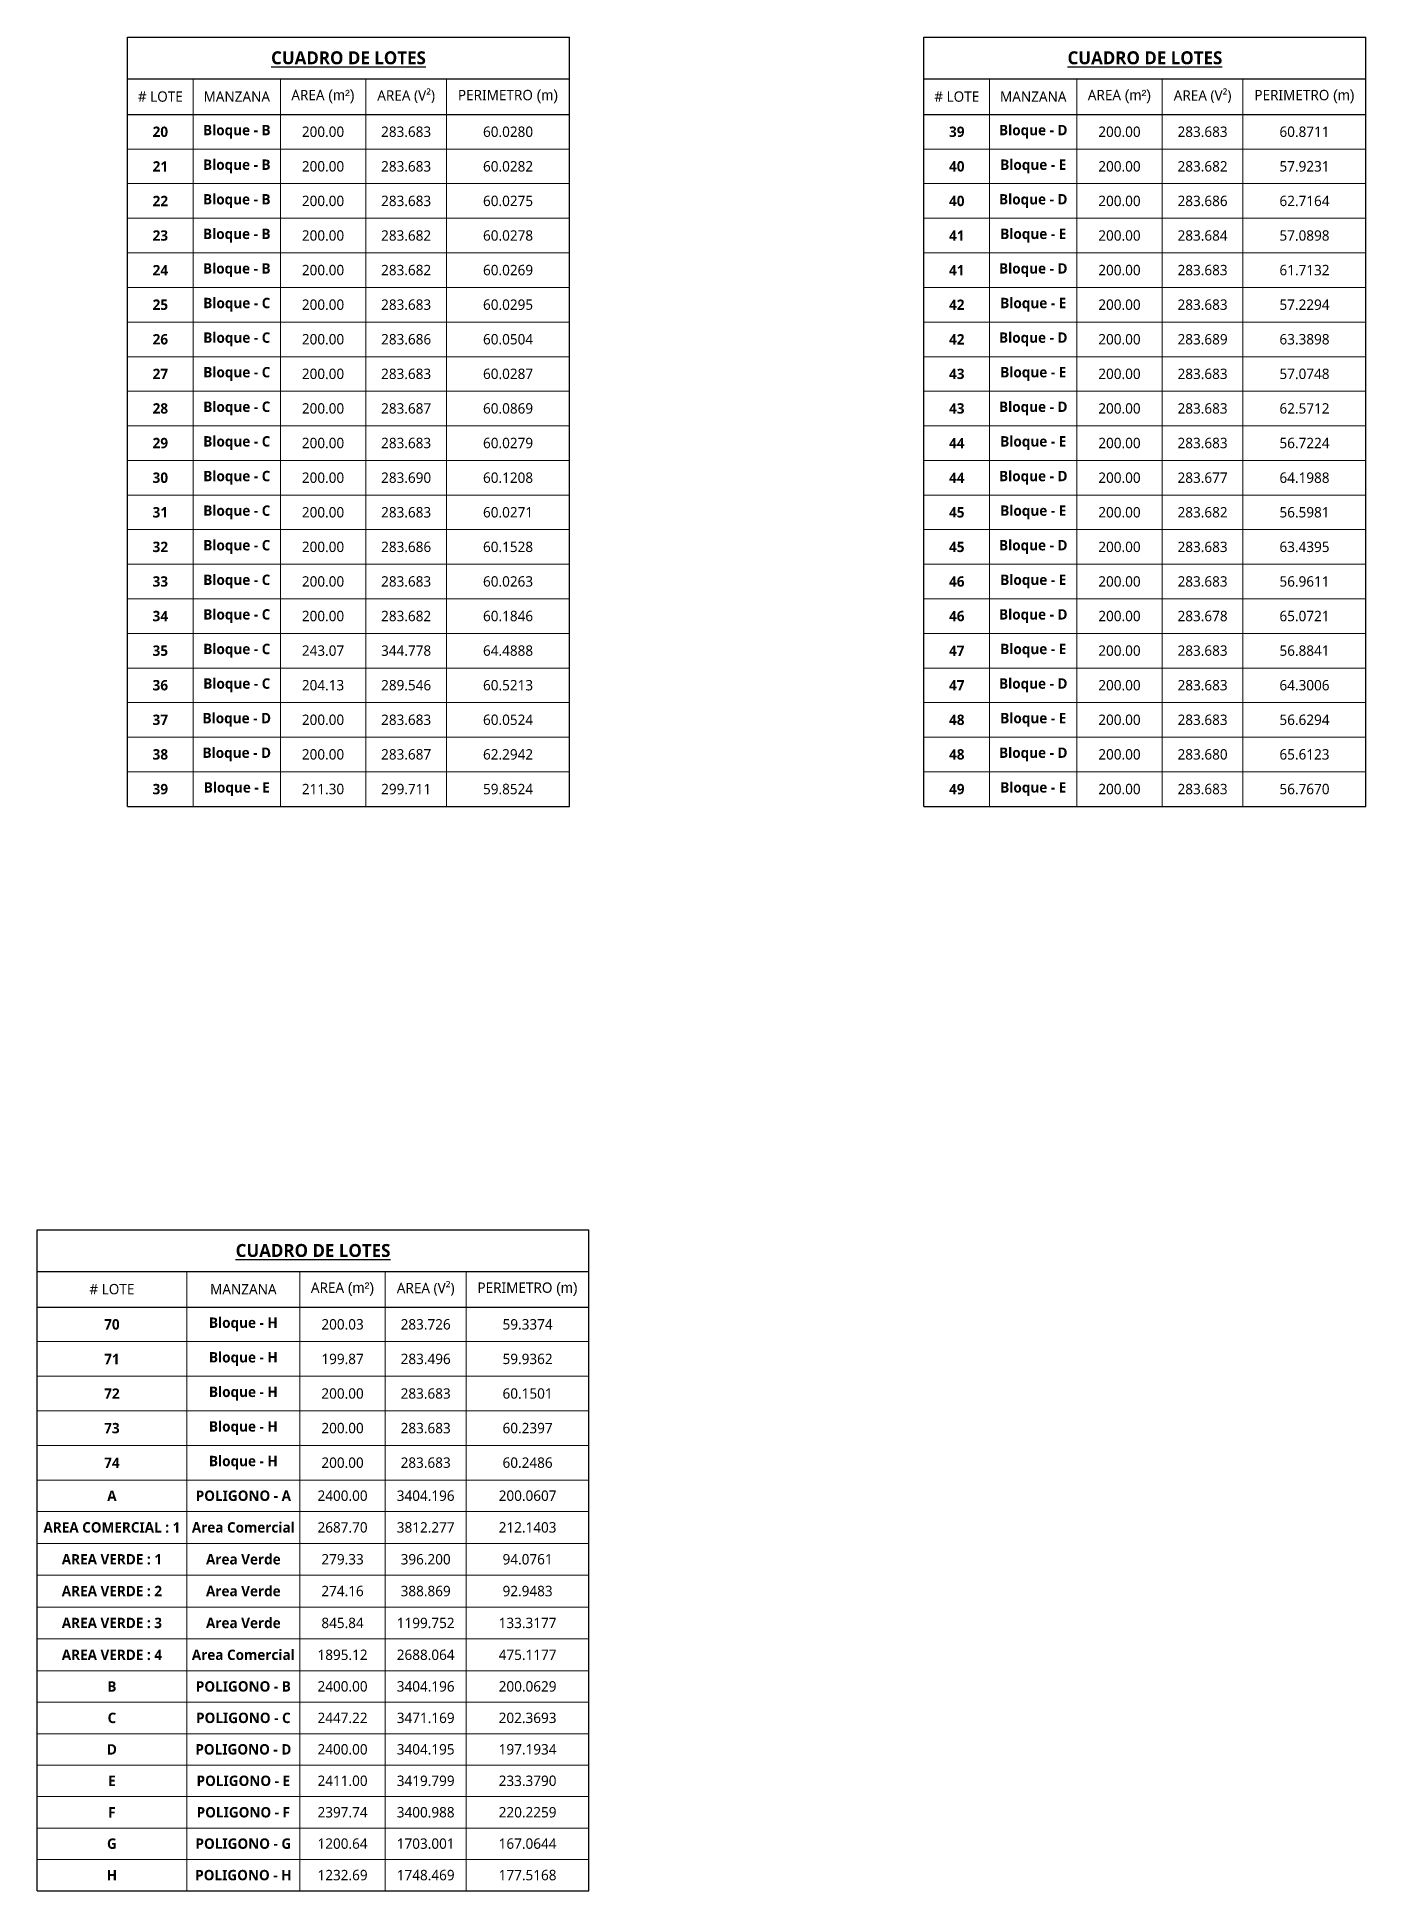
# Model space of a CAD drawing. Header units: millimetres. Extents: x 86 to 591881, y 99 to 1307229.
# Drawn here: x 591089.2 to 591217.1, y 1306973.3 to 1307151.8 of the extents above; entities that cross this region are included whole.
import ezdxf

# ---------------------------------------------------------------- set-up
doc = ezdxf.new("R2010")
doc.units = ezdxf.units.MM
for name, color, linetype in [('C-ANNO-TABL', 1, 'Continuous'), ('C-ANNO-TABL-TEXT', 150, 'Continuous'), ('C-ANNO-TABL-TITL', 150, 'Continuous'), ('C-ANNO-TABL-TTBL', 5, 'Continuous')]:
    doc.layers.add(name, color=color, linetype=linetype)
doc.styles.add('ST - ETIQUETAS', font='', dxfattribs={"height": 2.5})
doc.styles.get('ST - ETIQUETAS').set_extended_font_data('Roboto Thin')

msp = doc.modelspace()

# ---------------------------------------------------------------- texts
at = {"layer": 'C-ANNO-TABL-TEXT', "color": 2, "linetype": 'Continuous', "lineweight": -3, "char_height": 1, "attachment_point": 5, "style": 'ST - ETIQUETAS'}
for s, insert in [('{\\fRoboto Thin|b1|i0|c0|p2;\\C256;20}', (591101.04, 1307142.71)), ('{\\fRoboto Thin|b1|i0|c0|p2;\\C2;Bloque - B}', (591108.4, 1307142.71)), ('{\\C2;200.00}', (591116.7, 1307142.71)), ('{\\C2;283.683}', (591124.7, 1307142.71)), ('{\\C2;60.0280}', (591134.51, 1307142.71)), ('{\\fRoboto Thin|b1|i0|c0|p2;\\C256;39}', (591177.7, 1307142.71)), ('{\\fRoboto Thin|b1|i0|c0|p2;\\C2;Bloque - D}', (591185.06, 1307142.71)), ('{\\C2;200.00}', (591193.36, 1307142.71)), ('{\\C2;283.683}', (591201.36, 1307142.71)), ('{\\C2;60.8711}', (591211.17, 1307142.71)), ('{\\fRoboto Thin|b1|i0|c0|p2;\\C256;21}', (591101.04, 1307139.38)), ('{\\fRoboto Thin|b1|i0|c0|p2;\\C2;Bloque - B}', (591108.4, 1307139.38)), ('{\\C2;200.00}', (591116.7, 1307139.38)), ('{\\C2;283.683}', (591124.7, 1307139.38)), ('{\\C2;60.0282}', (591134.51, 1307139.38)), ('{\\fRoboto Thin|b1|i0|c0|p2;\\C256;40}', (591177.7, 1307139.38)), ('{\\fRoboto Thin|b1|i0|c0|p2;\\C2;Bloque - E}', (591185.06, 1307139.38)), ('{\\C2;200.00}', (591193.36, 1307139.38)), ('{\\C2;283.682}', (591201.36, 1307139.38)), ('{\\C2;57.9231}', (591211.17, 1307139.38)), ('{\\fRoboto Thin|b1|i0|c0|p2;\\C256;22}', (591101.04, 1307136.05)), ('{\\fRoboto Thin|b1|i0|c0|p2;\\C2;Bloque - B}', (591108.4, 1307136.05)), ('{\\C2;200.00}', (591116.7, 1307136.05)), ('{\\C2;283.683}', (591124.7, 1307136.05)), ('{\\C2;60.0275}', (591134.51, 1307136.05)), ('{\\fRoboto Thin|b1|i0|c0|p2;\\C256;40}', (591177.7, 1307136.05)), ('{\\fRoboto Thin|b1|i0|c0|p2;\\C2;Bloque - D}', (591185.06, 1307136.05)), ('{\\C2;200.00}', (591193.36, 1307136.05)), ('{\\C2;283.686}', (591201.36, 1307136.05)), ('{\\C2;62.7164}', (591211.17, 1307136.05)), ('{\\fRoboto Thin|b1|i0|c0|p2;\\C256;23}', (591101.04, 1307132.72)), ('{\\fRoboto Thin|b1|i0|c0|p2;\\C2;Bloque - B}', (591108.4, 1307132.72)), ('{\\C2;200.00}', (591116.7, 1307132.72)), ('{\\C2;283.682}', (591124.7, 1307132.72)), ('{\\C2;60.0278}', (591134.51, 1307132.72)), ('{\\fRoboto Thin|b1|i0|c0|p2;\\C256;41}', (591177.7, 1307132.72)), ('{\\fRoboto Thin|b1|i0|c0|p2;\\C2;Bloque - E}', (591185.06, 1307132.72)), ('{\\C2;200.00}', (591193.36, 1307132.72)), ('{\\C2;283.684}', (591201.36, 1307132.72)), ('{\\C2;57.0898}', (591211.17, 1307132.72)), ('{\\fRoboto Thin|b1|i0|c0|p2;\\C256;24}', (591101.04, 1307129.39)), ('{\\fRoboto Thin|b1|i0|c0|p2;\\C2;Bloque - B}', (591108.4, 1307129.39)), ('{\\C2;200.00}', (591116.7, 1307129.39)), ('{\\C2;283.682}', (591124.7, 1307129.39)), ('{\\C2;60.0269}', (591134.51, 1307129.39)), ('{\\fRoboto Thin|b1|i0|c0|p2;\\C256;41}', (591177.7, 1307129.39)), ('{\\fRoboto Thin|b1|i0|c0|p2;\\C2;Bloque - D}', (591185.06, 1307129.39)), ('{\\C2;200.00}', (591193.36, 1307129.39)), ('{\\C2;283.683}', (591201.36, 1307129.39)), ('{\\C2;61.7132}', (591211.17, 1307129.39)), ('{\\fRoboto Thin|b1|i0|c0|p2;\\C256;25}', (591101.04, 1307126.06)), ('{\\fRoboto Thin|b1|i0|c0|p2;\\C2;Bloque - C}', (591108.4, 1307126.06)), ('{\\C2;200.00}', (591116.7, 1307126.06)), ('{\\C2;283.683}', (591124.7, 1307126.06)), ('{\\C2;60.0295}', (591134.51, 1307126.06)), ('{\\fRoboto Thin|b1|i0|c0|p2;\\C256;42}', (591177.7, 1307126.06)), ('{\\fRoboto Thin|b1|i0|c0|p2;\\C2;Bloque - E}', (591185.06, 1307126.06)), ('{\\C2;200.00}', (591193.36, 1307126.06)), ('{\\C2;283.683}', (591201.36, 1307126.06)), ('{\\C2;57.2294}', (591211.17, 1307126.06)), ('{\\fRoboto Thin|b1|i0|c0|p2;\\C256;26}', (591101.04, 1307122.73)), ('{\\fRoboto Thin|b1|i0|c0|p2;\\C2;Bloque - C}', (591108.4, 1307122.73)), ('{\\C2;200.00}', (591116.7, 1307122.73)), ('{\\C2;283.686}', (591124.7, 1307122.73)), ('{\\C2;60.0504}', (591134.51, 1307122.73)), ('{\\fRoboto Thin|b1|i0|c0|p2;\\C256;42}', (591177.7, 1307122.73)), ('{\\fRoboto Thin|b1|i0|c0|p2;\\C2;Bloque - D}', (591185.06, 1307122.73)), ('{\\C2;200.00}', (591193.36, 1307122.73)), ('{\\C2;283.689}', (591201.36, 1307122.73)), ('{\\C2;63.3898}', (591211.17, 1307122.73)), ('{\\fRoboto Thin|b1|i0|c0|p2;\\C2;Bloque - C}', (591108.4, 1307119.4)), ('{\\fRoboto Thin|b1|i0|c0|p2;\\C2;Bloque - E}', (591185.06, 1307119.4)), ('{\\fRoboto Thin|b1|i0|c0|p2;\\C256;27}', (591101.04, 1307119.4)), ('{\\C2;200.00}', (591116.7, 1307119.4)), ('{\\C2;283.683}', (591124.7, 1307119.4)), ('{\\C2;60.0287}', (591134.51, 1307119.4)), ('{\\fRoboto Thin|b1|i0|c0|p2;\\C256;43}', (591177.7, 1307119.4)), ('{\\C2;200.00}', (591193.36, 1307119.4)), ('{\\C2;283.683}', (591201.36, 1307119.4)), ('{\\C2;57.0748}', (591211.17, 1307119.4)), ('{\\fRoboto Thin|b1|i0|c0|p2;\\C256;28}', (591101.04, 1307116.07)), ('{\\fRoboto Thin|b1|i0|c0|p2;\\C2;Bloque - C}', (591108.4, 1307116.07)), ('{\\C2;200.00}', (591116.7, 1307116.07)), ('{\\C2;283.687}', (591124.7, 1307116.07)), ('{\\C2;60.0869}', (591134.51, 1307116.07)), ('{\\fRoboto Thin|b1|i0|c0|p2;\\C256;43}', (591177.7, 1307116.07)), ('{\\fRoboto Thin|b1|i0|c0|p2;\\C2;Bloque - D}', (591185.06, 1307116.07)), ('{\\C2;200.00}', (591193.36, 1307116.07)), ('{\\C2;283.683}', (591201.36, 1307116.07)), ('{\\C2;62.5712}', (591211.17, 1307116.07)), ('{\\fRoboto Thin|b1|i0|c0|p2;\\C256;29}', (591101.04, 1307112.74)), ('{\\fRoboto Thin|b1|i0|c0|p2;\\C2;Bloque - C}', (591108.4, 1307112.74)), ('{\\C2;200.00}', (591116.7, 1307112.74)), ('{\\C2;283.683}', (591124.7, 1307112.74)), ('{\\C2;60.0279}', (591134.51, 1307112.74)), ('{\\fRoboto Thin|b1|i0|c0|p2;\\C256;44}', (591177.7, 1307112.74)), ('{\\fRoboto Thin|b1|i0|c0|p2;\\C2;Bloque - E}', (591185.06, 1307112.74)), ('{\\C2;200.00}', (591193.36, 1307112.74)), ('{\\C2;283.683}', (591201.36, 1307112.74)), ('{\\C2;56.7224}', (591211.17, 1307112.74)), ('{\\fRoboto Thin|b1|i0|c0|p2;\\C256;30}', (591101.04, 1307109.4)), ('{\\fRoboto Thin|b1|i0|c0|p2;\\C2;Bloque - C}', (591108.4, 1307109.4)), ('{\\C2;200.00}', (591116.7, 1307109.4)), ('{\\C2;283.690}', (591124.7, 1307109.4)), ('{\\C2;60.1208}', (591134.51, 1307109.4)), ('{\\fRoboto Thin|b1|i0|c0|p2;\\C256;44}', (591177.7, 1307109.4)), ('{\\fRoboto Thin|b1|i0|c0|p2;\\C2;Bloque - D}', (591185.06, 1307109.4)), ('{\\C2;200.00}', (591193.36, 1307109.4)), ('{\\C2;283.677}', (591201.36, 1307109.4)), ('{\\C2;64.1988}', (591211.17, 1307109.4)), ('{\\fRoboto Thin|b1|i0|c0|p2;\\C256;31}', (591101.04, 1307106.07)), ('{\\fRoboto Thin|b1|i0|c0|p2;\\C2;Bloque - C}', (591108.4, 1307106.07)), ('{\\C2;200.00}', (591116.7, 1307106.07)), ('{\\C2;283.683}', (591124.7, 1307106.07)), ('{\\C2;60.0271}', (591134.51, 1307106.07)), ('{\\fRoboto Thin|b1|i0|c0|p2;\\C256;45}', (591177.7, 1307106.07)), ('{\\fRoboto Thin|b1|i0|c0|p2;\\C2;Bloque - E}', (591185.06, 1307106.07)), ('{\\C2;200.00}', (591193.36, 1307106.07)), ('{\\C2;283.682}', (591201.36, 1307106.07)), ('{\\C2;56.5981}', (591211.17, 1307106.07)), ('{\\fRoboto Thin|b1|i0|c0|p2;\\C256;32}', (591101.04, 1307102.74)), ('{\\fRoboto Thin|b1|i0|c0|p2;\\C2;Bloque - C}', (591108.4, 1307102.74)), ('{\\C2;200.00}', (591116.7, 1307102.74)), ('{\\C2;283.686}', (591124.7, 1307102.74)), ('{\\C2;60.1528}', (591134.51, 1307102.74)), ('{\\fRoboto Thin|b1|i0|c0|p2;\\C256;45}', (591177.7, 1307102.74)), ('{\\fRoboto Thin|b1|i0|c0|p2;\\C2;Bloque - D}', (591185.06, 1307102.74)), ('{\\C2;200.00}', (591193.36, 1307102.74)), ('{\\C2;283.683}', (591201.36, 1307102.74)), ('{\\C2;63.4395}', (591211.17, 1307102.74)), ('{\\fRoboto Thin|b1|i0|c0|p2;\\C256;33}', (591101.04, 1307099.41)), ('{\\fRoboto Thin|b1|i0|c0|p2;\\C2;Bloque - C}', (591108.4, 1307099.41)), ('{\\C2;200.00}', (591116.7, 1307099.41)), ('{\\C2;283.683}', (591124.7, 1307099.41)), ('{\\C2;60.0263}', (591134.51, 1307099.41)), ('{\\fRoboto Thin|b1|i0|c0|p2;\\C256;46}', (591177.7, 1307099.41)), ('{\\fRoboto Thin|b1|i0|c0|p2;\\C2;Bloque - E}', (591185.06, 1307099.41)), ('{\\C2;200.00}', (591193.36, 1307099.41)), ('{\\C2;283.683}', (591201.36, 1307099.41)), ('{\\C2;56.9611}', (591211.17, 1307099.41)), ('{\\fRoboto Thin|b1|i0|c0|p2;\\C2;Bloque - C}', (591108.4, 1307096.08)), ('{\\fRoboto Thin|b1|i0|c0|p2;\\C2;Bloque - D}', (591185.06, 1307096.08)), ('{\\fRoboto Thin|b1|i0|c0|p2;\\C256;34}', (591101.04, 1307096.08)), ('{\\C2;200.00}', (591116.7, 1307096.08)), ('{\\C2;283.682}', (591124.7, 1307096.08)), ('{\\C2;60.1846}', (591134.51, 1307096.08)), ('{\\fRoboto Thin|b1|i0|c0|p2;\\C256;46}', (591177.7, 1307096.08)), ('{\\C2;200.00}', (591193.36, 1307096.08)), ('{\\C2;283.678}', (591201.36, 1307096.08)), ('{\\C2;65.0721}', (591211.17, 1307096.08)), ('{\\fRoboto Thin|b1|i0|c0|p2;\\C256;35}', (591101.04, 1307092.75)), ('{\\fRoboto Thin|b1|i0|c0|p2;\\C2;Bloque - C}', (591108.4, 1307092.75)), ('{\\C2;243.07}', (591116.7, 1307092.75)), ('{\\C2;344.778}', (591124.7, 1307092.75)), ('{\\C2;64.4888}', (591134.51, 1307092.75)), ('{\\fRoboto Thin|b1|i0|c0|p2;\\C256;47}', (591177.7, 1307092.75)), ('{\\fRoboto Thin|b1|i0|c0|p2;\\C2;Bloque - E}', (591185.06, 1307092.75)), ('{\\C2;200.00}', (591193.36, 1307092.75)), ('{\\C2;283.683}', (591201.36, 1307092.75)), ('{\\C2;56.8841}', (591211.17, 1307092.75)), ('{\\fRoboto Thin|b1|i0|c0|p2;\\C256;36}', (591101.04, 1307089.42)), ('{\\fRoboto Thin|b1|i0|c0|p2;\\C2;Bloque - C}', (591108.4, 1307089.42)), ('{\\C2;204.13}', (591116.7, 1307089.42)), ('{\\C2;289.546}', (591124.7, 1307089.42)), ('{\\C2;60.5213}', (591134.51, 1307089.42)), ('{\\fRoboto Thin|b1|i0|c0|p2;\\C256;47}', (591177.7, 1307089.42)), ('{\\fRoboto Thin|b1|i0|c0|p2;\\C2;Bloque - D}', (591185.06, 1307089.42)), ('{\\C2;200.00}', (591193.36, 1307089.42)), ('{\\C2;283.683}', (591201.36, 1307089.42)), ('{\\C2;64.3006}', (591211.17, 1307089.42)), ('{\\fRoboto Thin|b1|i0|c0|p2;\\C256;37}', (591101.04, 1307086.09)), ('{\\fRoboto Thin|b1|i0|c0|p2;\\C2;Bloque - D}', (591108.4, 1307086.09)), ('{\\C2;200.00}', (591116.7, 1307086.09)), ('{\\C2;283.683}', (591124.7, 1307086.09)), ('{\\C2;60.0524}', (591134.51, 1307086.09)), ('{\\fRoboto Thin|b1|i0|c0|p2;\\C256;48}', (591177.7, 1307086.09)), ('{\\fRoboto Thin|b1|i0|c0|p2;\\C2;Bloque - E}', (591185.06, 1307086.09)), ('{\\C2;200.00}', (591193.36, 1307086.09)), ('{\\C2;283.683}', (591201.36, 1307086.09)), ('{\\C2;56.6294}', (591211.17, 1307086.09)), ('{\\fRoboto Thin|b1|i0|c0|p2;\\C256;38}', (591101.04, 1307082.76)), ('{\\fRoboto Thin|b1|i0|c0|p2;\\C2;Bloque - D}', (591108.4, 1307082.76)), ('{\\C2;200.00}', (591116.7, 1307082.76)), ('{\\C2;283.687}', (591124.7, 1307082.76)), ('{\\C2;62.2942}', (591134.51, 1307082.76)), ('{\\fRoboto Thin|b1|i0|c0|p2;\\C256;48}', (591177.7, 1307082.76)), ('{\\fRoboto Thin|b1|i0|c0|p2;\\C2;Bloque - D}', (591185.06, 1307082.76)), ('{\\C2;200.00}', (591193.36, 1307082.76)), ('{\\C2;283.680}', (591201.36, 1307082.76)), ('{\\C2;65.6123}', (591211.17, 1307082.76)), ('{\\fRoboto Thin|b1|i0|c0|p2;\\C256;39}', (591101.04, 1307079.42)), ('{\\fRoboto Thin|b1|i0|c0|p2;\\C2;Bloque - E}', (591108.4, 1307079.42)), ('{\\C2;211.30}', (591116.7, 1307079.42)), ('{\\C2;299.711}', (591124.7, 1307079.42)), ('{\\C2;59.8524}', (591134.51, 1307079.42)), ('{\\fRoboto Thin|b1|i0|c0|p2;\\C256;49}', (591177.7, 1307079.42)), ('{\\fRoboto Thin|b1|i0|c0|p2;\\C2;Bloque - E}', (591185.06, 1307079.42)), ('{\\C2;200.00}', (591193.36, 1307079.42)), ('{\\C2;283.683}', (591201.36, 1307079.42)), ('{\\C2;56.7670}', (591211.17, 1307079.42)), ('{\\fRoboto Thin|b1|i0|c0|p2;\\C256;70}', (591096.38, 1307027.88)), ('{\\fRoboto Thin|b1|i0|c0|p2;\\C2;Bloque - H}', (591109.03, 1307027.88)), ('{\\C2;200.03}', (591118.58, 1307027.88)), ('{\\C2;283.726}', (591126.58, 1307027.88)), ('{\\C2;59.3374}', (591136.39, 1307027.88)), ('{\\fRoboto Thin|b1|i0|c0|p2;\\C256;71}', (591096.38, 1307024.55)), ('{\\fRoboto Thin|b1|i0|c0|p2;\\C2;Bloque - H}', (591109.03, 1307024.55)), ('{\\C2;199.87}', (591118.58, 1307024.55)), ('{\\C2;283.496}', (591126.58, 1307024.55)), ('{\\C2;59.9362}', (591136.39, 1307024.55)), ('{\\fRoboto Thin|b1|i0|c0|p2;\\C2;Bloque - H}', (591109.03, 1307021.22)), ('{\\fRoboto Thin|b1|i0|c0|p2;\\C256;72}', (591096.38, 1307021.22)), ('{\\C2;200.00}', (591118.58, 1307021.22)), ('{\\C2;283.683}', (591126.58, 1307021.22)), ('{\\C2;60.1501}', (591136.39, 1307021.22)), ('{\\fRoboto Thin|b1|i0|c0|p2;\\C256;73}', (591096.38, 1307017.89)), ('{\\fRoboto Thin|b1|i0|c0|p2;\\C2;Bloque - H}', (591109.03, 1307017.89)), ('{\\C2;200.00}', (591118.58, 1307017.89)), ('{\\C2;283.683}', (591126.58, 1307017.89)), ('{\\C2;60.2397}', (591136.39, 1307017.89)), ('{\\fRoboto Thin|b1|i0|c0|p2;\\C256;74}', (591096.38, 1307014.56)), ('{\\fRoboto Thin|b1|i0|c0|p2;\\C2;Bloque - H}', (591109.03, 1307014.56)), ('{\\C2;200.00}', (591118.58, 1307014.56)), ('{\\C2;283.683}', (591126.58, 1307014.56)), ('{\\C2;60.2486}', (591136.39, 1307014.56)), ('{\\fRoboto Thin|b1|i0|c0|p2;\\C256;A}', (591096.38, 1307011.38)), ('{\\fRoboto Thin|b1|i0|c0|p2;\\C2;POLIGONO - A}', (591109.03, 1307011.38)), ('{\\C2;2400.00}', (591118.58, 1307011.38)), ('{\\C2;3404.196}', (591126.58, 1307011.38)), ('{\\C2;200.0607}', (591136.39, 1307011.38)), ('{\\fRoboto Thin|b1|i0|c0|p2;\\C256;AREA COMERCIAL : 1}', (591096.38, 1307008.33)), ('{\\fRoboto Thin|b1|i0|c0|p2;\\C2;Area Comercial}', (591109.03, 1307008.33)), ('{\\C2;2687.70}', (591118.58, 1307008.33)), ('{\\C2;3812.277}', (591126.58, 1307008.33)), ('{\\C2;212.1403}', (591136.39, 1307008.33)), ('{\\fRoboto Thin|b1|i0|c0|p2;\\C256;AREA VERDE : 1}', (591096.38, 1307005.26)), ('{\\fRoboto Thin|b1|i0|c0|p2;\\C2;Area Verde}', (591109.03, 1307005.26)), ('{\\C2;279.33}', (591118.58, 1307005.26)), ('{\\C2;396.200}', (591126.58, 1307005.26)), ('{\\C2;94.0761}', (591136.39, 1307005.26)), ('{\\fRoboto Thin|b1|i0|c0|p2;\\C256;AREA VERDE : 2}', (591096.38, 1307002.2)), ('{\\fRoboto Thin|b1|i0|c0|p2;\\C2;Area Verde}', (591109.03, 1307002.2)), ('{\\C2;274.16}', (591118.58, 1307002.2)), ('{\\C2;388.869}', (591126.58, 1307002.2)), ('{\\C2;92.9483}', (591136.39, 1307002.2)), ('{\\fRoboto Thin|b1|i0|c0|p2;\\C256;AREA VERDE : 3}', (591096.38, 1306999.13)), ('{\\fRoboto Thin|b1|i0|c0|p2;\\C2;Area Verde}', (591109.03, 1306999.13)), ('{\\C2;845.84}', (591118.58, 1306999.13)), ('{\\C2;1199.752}', (591126.58, 1306999.13)), ('{\\C2;133.3177}', (591136.39, 1306999.13)), ('{\\fRoboto Thin|b1|i0|c0|p2;\\C256;AREA VERDE : 4}', (591096.38, 1306996.06)), ('{\\fRoboto Thin|b1|i0|c0|p2;\\C2;Area Comercial}', (591109.03, 1306996.06)), ('{\\C2;1895.12}', (591118.58, 1306996.06)), ('{\\C2;2688.064}', (591126.58, 1306996.06)), ('{\\C2;475.1177}', (591136.39, 1306996.06)), ('{\\fRoboto Thin|b1|i0|c0|p2;\\C256;B}', (591096.38, 1306993.02)), ('{\\fRoboto Thin|b1|i0|c0|p2;\\C2;POLIGONO - B}', (591109.03, 1306993.02)), ('{\\C2;2400.00}', (591118.58, 1306993.02)), ('{\\C2;3404.196}', (591126.58, 1306993.02)), ('{\\C2;200.0629}', (591136.39, 1306993.02)), ('{\\fRoboto Thin|b1|i0|c0|p2;\\C256;C}', (591096.38, 1306989.99)), ('{\\fRoboto Thin|b1|i0|c0|p2;\\C2;POLIGONO - C}', (591109.03, 1306989.99)), ('{\\C2;2447.22}', (591118.58, 1306989.99)), ('{\\C2;3471.169}', (591126.58, 1306989.99)), ('{\\C2;202.3693}', (591136.39, 1306989.99)), ('{\\fRoboto Thin|b1|i0|c0|p2;\\C256;D}', (591096.38, 1306986.96)), ('{\\fRoboto Thin|b1|i0|c0|p2;\\C2;POLIGONO - D}', (591109.03, 1306986.96)), ('{\\C2;2400.00}', (591118.58, 1306986.96)), ('{\\C2;3404.195}', (591126.58, 1306986.96)), ('{\\C2;197.1934}', (591136.39, 1306986.96)), ('{\\fRoboto Thin|b1|i0|c0|p2;\\C256;E}', (591096.38, 1306983.93)), ('{\\fRoboto Thin|b1|i0|c0|p2;\\C2;POLIGONO - E}', (591109.03, 1306983.93)), ('{\\C2;2411.00}', (591118.58, 1306983.93)), ('{\\C2;3419.799}', (591126.58, 1306983.93)), ('{\\C2;233.3790}', (591136.39, 1306983.93)), ('{\\fRoboto Thin|b1|i0|c0|p2;\\C256;F}', (591096.38, 1306980.9)), ('{\\fRoboto Thin|b1|i0|c0|p2;\\C2;POLIGONO - F}', (591109.03, 1306980.9)), ('{\\C2;2397.74}', (591118.58, 1306980.9)), ('{\\C2;3400.988}', (591126.58, 1306980.9)), ('{\\C2;220.2259}', (591136.39, 1306980.9)), ('{\\fRoboto Thin|b1|i0|c0|p2;\\C256;G}', (591096.38, 1306977.88)), ('{\\fRoboto Thin|b1|i0|c0|p2;\\C2;POLIGONO - G}', (591109.03, 1306977.88)), ('{\\C2;1200.64}', (591118.58, 1306977.88)), ('{\\C2;1703.001}', (591126.58, 1306977.88)), ('{\\C2;167.0644}', (591136.39, 1306977.88)), ('{\\fRoboto Thin|b1|i0|c0|p2;\\C256;H}', (591096.38, 1306974.85)), ('{\\fRoboto Thin|b1|i0|c0|p2;\\C2;POLIGONO - H}', (591109.03, 1306974.85)), ('{\\C2;1232.69}', (591118.58, 1306974.85)), ('{\\C2;1748.469}', (591126.58, 1306974.85)), ('{\\C2;177.5168}', (591136.39, 1306974.85))]:
    msp.add_mtext(s, dxfattribs=dict(at, insert=insert))
at = {"layer": 'C-ANNO-TABL-TITL', "color": 3, "linetype": 'Continuous', "lineweight": -3, "char_height": 1.25, "attachment_point": 5, "style": 'ST - ETIQUETAS'}
for insert, width in [((591119.15, 1307149.83), 30.0424), ((591195.81, 1307149.83), 30.0424), ((591115.74, 1307034.99), 40.6217)]:
    msp.add_mtext('{\\fRoboto Thin|b1|i0|c0|p2;\\L\\C256;CUADRO DE LOTES}', dxfattribs=dict(at, insert=insert, width=width))
at = {"layer": 'C-ANNO-TABL-TITL', "color": 3, "linetype": 'Continuous', "lineweight": -3, "char_height": 1, "attachment_point": 5, "style": 'ST - ETIQUETAS'}
for s, insert in [('{\\C256;AREA \\fSwis721 BT|b0|i0|c0|p34;(m²)}', (591116.7, 1307146.1)), ('{\\C256;AREA (V²)}', (591124.7, 1307146.1)), ('{\\C256;PERIMETRO \\fSwis721 BT|b0|i0|c0|p34;(m)}', (591134.51, 1307146.1)), ('{\\C256;AREA \\fSwis721 BT|b0|i0|c0|p34;(m²)}', (591193.36, 1307146.1)), ('{\\C256;AREA (V²)}', (591201.36, 1307146.1)), ('{\\C256;PERIMETRO \\fSwis721 BT|b0|i0|c0|p34;(m)}', (591211.17, 1307146.1)), ('{\\C256;# LOTE}', (591101.04, 1307146.1)), ('{\\C256;MANZANA}', (591108.4, 1307146.1)), ('{\\C256;# LOTE}', (591177.7, 1307146.1)), ('{\\C256;MANZANA}', (591185.06, 1307146.1)), ('{\\C256;# LOTE}', (591096.38, 1307031.27)), ('{\\C256;MANZANA}', (591109.03, 1307031.27)), ('{\\C256;AREA \\fSwis721 BT|b0|i0|c0|p34;(m²)}', (591118.58, 1307031.27)), ('{\\C256;AREA (V²)}', (591126.58, 1307031.27)), ('{\\C256;PERIMETRO \\fSwis721 BT|b0|i0|c0|p34;(m)}', (591136.39, 1307031.27))]:
    msp.add_mtext(s, dxfattribs=dict(at, insert=insert))

# ---------------------------------------------------------------- linework, layer by layer
at = {"layer": 'C-ANNO-TABL', "color": 4, "linetype": 'Continuous', "lineweight": 30}
for p, q in [((591097.88, 1307147.82), (591140.42, 1307147.82)), ((591174.54, 1307147.82), (591217.08, 1307147.82)), ((591097.88, 1307144.38), (591140.42, 1307144.38)), ((591174.54, 1307144.38), (591217.08, 1307144.38)), ((591089.18, 1307032.99), (591142.3, 1307032.99)), ((591089.18, 1307029.55), (591142.3, 1307029.55))]:
    msp.add_line(p, q, dxfattribs=at)
at = {"layer": 'C-ANNO-TABL', "color": 1, "linetype": 'Continuous', "lineweight": 15}
for p, q in [((591104.2, 1307077.76), (591104.2, 1307147.82)), ((591112.6, 1307077.76), (591112.6, 1307147.82)), ((591120.81, 1307077.76), (591120.81, 1307147.82)), ((591128.59, 1307077.76), (591128.59, 1307147.82)), ((591180.86, 1307077.76), (591180.86, 1307147.82)), ((591189.26, 1307077.76), (591189.26, 1307147.82)), ((591197.46, 1307077.76), (591197.46, 1307147.82)), ((591205.25, 1307077.76), (591205.25, 1307147.82)), ((591103.58, 1306973.33), (591103.58, 1307032.99)), ((591114.47, 1306973.33), (591114.47, 1307032.99)), ((591122.68, 1306973.33), (591122.68, 1307032.99)), ((591130.47, 1306973.33), (591130.47, 1307032.99))]:
    msp.add_line(p, q, dxfattribs=at)
at = {"layer": 'C-ANNO-TABL', "color": 8, "linetype": 'Continuous', "lineweight": 15}
for p, q in [((591097.88, 1307141.05), (591140.42, 1307141.05)), ((591174.54, 1307141.05), (591217.08, 1307141.05)), ((591097.88, 1307137.72), (591140.42, 1307137.72)), ((591174.54, 1307137.72), (591217.08, 1307137.72)), ((591097.88, 1307134.39), (591140.42, 1307134.39)), ((591174.54, 1307134.39), (591217.08, 1307134.39)), ((591097.88, 1307131.06), (591140.42, 1307131.06)), ((591174.54, 1307131.06), (591217.08, 1307131.06)), ((591097.88, 1307127.73), (591140.42, 1307127.73)), ((591174.54, 1307127.73), (591217.08, 1307127.73)), ((591097.88, 1307124.39), (591140.42, 1307124.39)), ((591174.54, 1307124.39), (591217.08, 1307124.39)), ((591097.88, 1307121.06), (591140.42, 1307121.06)), ((591174.54, 1307121.06), (591217.08, 1307121.06)), ((591097.88, 1307117.73), (591140.42, 1307117.73)), ((591174.54, 1307117.73), (591217.08, 1307117.73)), ((591097.88, 1307114.4), (591140.42, 1307114.4)), ((591174.54, 1307114.4), (591217.08, 1307114.4)), ((591097.88, 1307111.07), (591140.42, 1307111.07)), ((591174.54, 1307111.07), (591217.08, 1307111.07)), ((591097.88, 1307107.74), (591140.42, 1307107.74)), ((591174.54, 1307107.74), (591217.08, 1307107.74)), ((591097.88, 1307104.41), (591140.42, 1307104.41)), ((591174.54, 1307104.41), (591217.08, 1307104.41)), ((591097.88, 1307101.08), (591140.42, 1307101.08)), ((591174.54, 1307101.08), (591217.08, 1307101.08)), ((591097.88, 1307097.75), (591140.42, 1307097.75)), ((591174.54, 1307097.75), (591217.08, 1307097.75)), ((591097.88, 1307094.41), (591140.42, 1307094.41)), ((591174.54, 1307094.41), (591217.08, 1307094.41)), ((591097.88, 1307091.08), (591140.42, 1307091.08)), ((591174.54, 1307091.08), (591217.08, 1307091.08)), ((591097.88, 1307087.75), (591140.42, 1307087.75)), ((591174.54, 1307087.75), (591217.08, 1307087.75)), ((591097.88, 1307084.42), (591140.42, 1307084.42)), ((591174.54, 1307084.42), (591217.08, 1307084.42)), ((591097.88, 1307081.09), (591140.42, 1307081.09)), ((591174.54, 1307081.09), (591217.08, 1307081.09)), ((591089.18, 1307026.22), (591142.3, 1307026.22)), ((591089.18, 1307022.89), (591142.3, 1307022.89)), ((591089.18, 1307019.55), (591142.3, 1307019.55)), ((591089.18, 1307016.22), (591142.3, 1307016.22)), ((591089.18, 1307012.89), (591142.3, 1307012.89)), ((591089.18, 1307009.86), (591142.3, 1307009.86)), ((591089.18, 1307006.8), (591142.3, 1307006.8)), ((591089.18, 1307003.73), (591142.3, 1307003.73)), ((591089.18, 1307000.66), (591142.3, 1307000.66)), ((591089.18, 1306997.6), (591142.3, 1306997.6)), ((591089.18, 1306994.53), (591142.3, 1306994.53)), ((591089.18, 1306991.5), (591142.3, 1306991.5)), ((591089.18, 1306988.47), (591142.3, 1306988.47)), ((591089.18, 1306985.45), (591142.3, 1306985.45)), ((591089.18, 1306982.42), (591142.3, 1306982.42)), ((591089.18, 1306979.39), (591142.3, 1306979.39)), ((591089.18, 1306976.36), (591142.3, 1306976.36))]:
    msp.add_line(p, q, dxfattribs=at)
at = {"layer": 'C-ANNO-TABL-TTBL', "color": 4, "linetype": 'Continuous', "lineweight": 30}
for p, q in [((591097.88, 1307151.83), (591140.42, 1307151.83)), ((591097.88, 1307077.76), (591097.88, 1307151.83)), ((591140.42, 1307077.76), (591140.42, 1307151.83)), ((591174.54, 1307151.83), (591217.08, 1307151.83)), ((591174.54, 1307077.76), (591174.54, 1307151.83)), ((591217.08, 1307077.76), (591217.08, 1307151.83)), ((591097.88, 1307077.76), (591140.42, 1307077.76)), ((591174.54, 1307077.76), (591217.08, 1307077.76)), ((591089.18, 1307037), (591142.3, 1307037)), ((591089.18, 1306973.33), (591089.18, 1307037)), ((591142.3, 1306973.33), (591142.3, 1307037)), ((591089.18, 1306973.33), (591142.3, 1306973.33))]:
    msp.add_line(p, q, dxfattribs=at)

msp.set_redraw_order([(e.dxf.handle, doc.entitydb.next_handle()) for e in msp.query("TEXT MTEXT ATTDEF DIMENSION ARC_DIMENSION")])  # texts and dimensions are drawn at this point

doc.saveas('drawing.dxf')
